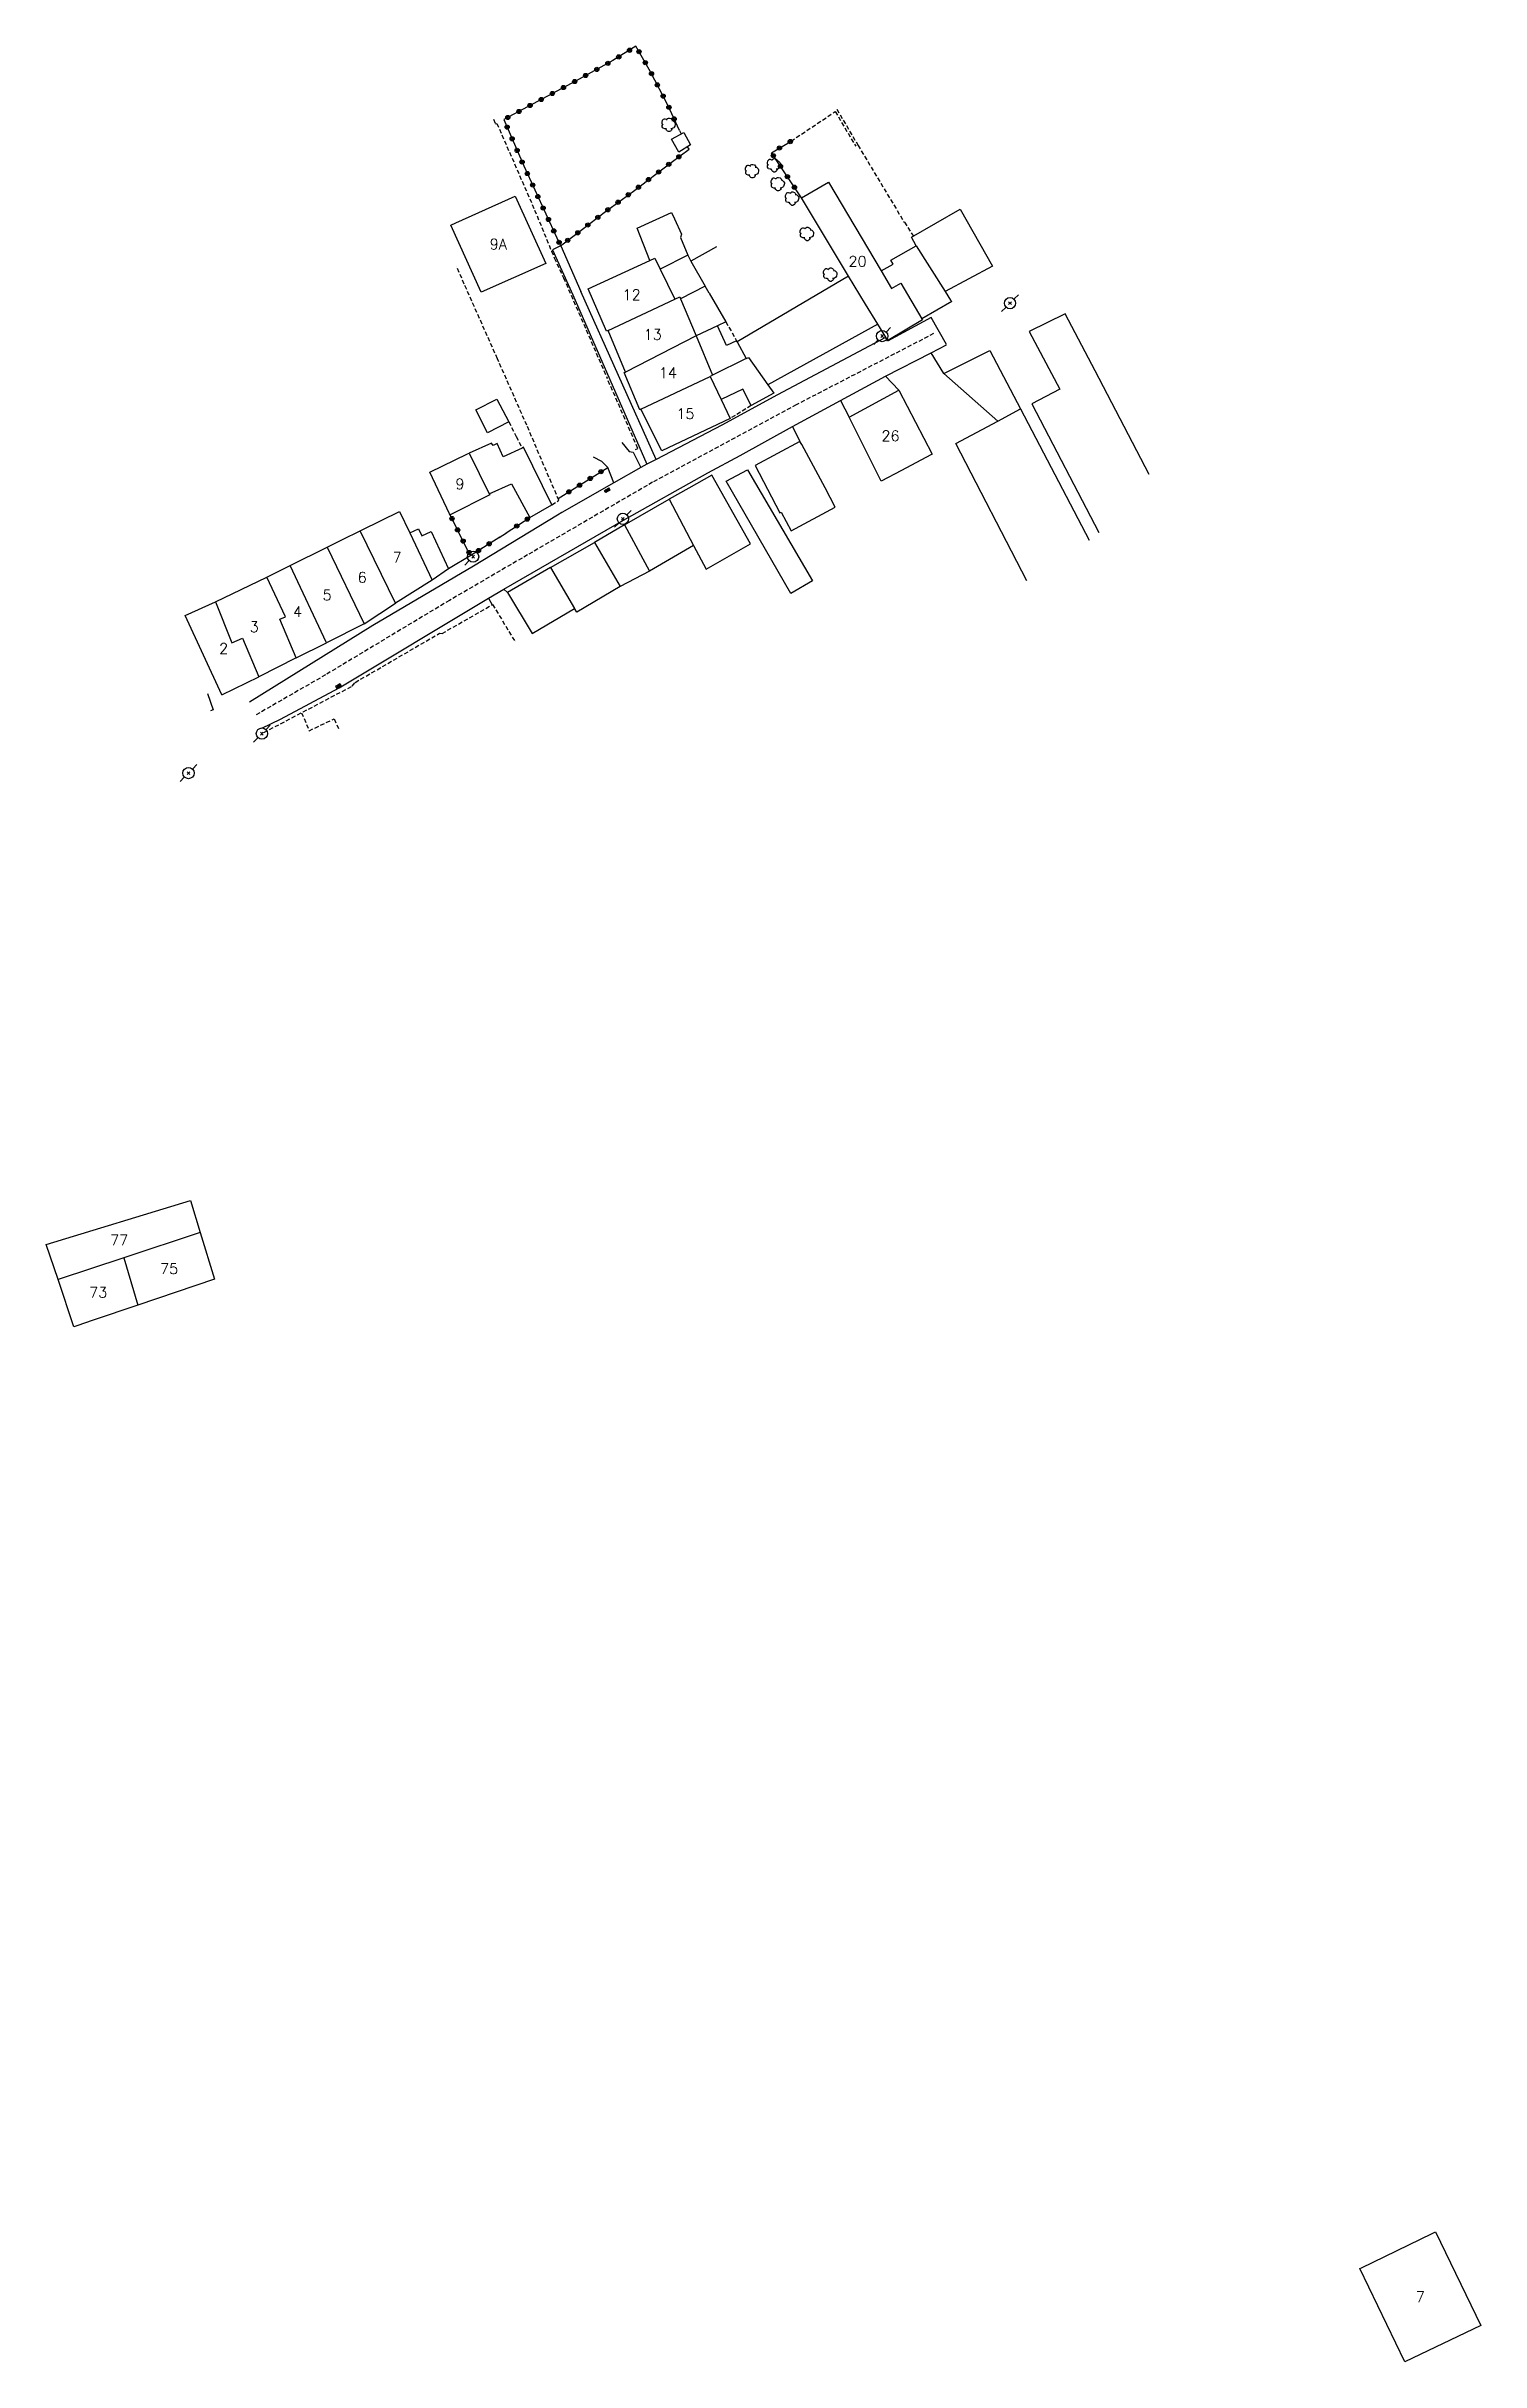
# Model space of a CAD drawing. Header units: millimetres. Extents: x 160000 to 161001, y 122000 to 122988.
# Drawn here: x 160683.4 to 160853.5, y 122713.8 to 122988.4 of the extents above; entities that cross this region are included whole.
import ezdxf
from ezdxf.enums import TextEntityAlignment as Align

# ---------------------------------------------------------------- set-up
doc = ezdxf.new("R2010")
doc.units = ezdxf.units.MM
doc.linetypes.add('DASHED', pattern=[0.75, 0.5, -0.25])
doc.layers.get('0').update_dxf_attribs({"linetype": 'CONTINUOUS'})
for name, color, linetype in [('W0001', 6, 'DASHED'), ('W0008', 7, 'CONTINUOUS'), ('W0014', 7, 'CONTINUOUS'), ('W0017', 7, 'CONTINUOUS'), ('W0071', 7, 'CONTINUOUS'), ('W0101', 7, 'CONTINUOUS'), ('W0104', 1, 'CONTINUOUS'), ('W0112', 1, 'DASHED'), ('W0300', 7, 'CONTINUOUS'), ('W0323', 7, 'CONTINUOUS'), ('W0401', 7, 'CONTINUOUS'), ('W0473', 7, 'CONTINUOUS'), ('W0991', 7, 'CONTINUOUS'), ('W1102', 7, 'CONTINUOUS')]:
    doc.layers.add(name, color=color, linetype=linetype)
doc.styles.get("Standard").update_dxf_attribs({"font": 'romans.shx', "width": 0.85})

msp = doc.modelspace()

# ---------------------------------------------------------------- texts
at = {"layer": 'W0991'}
for s, p in [('9A', (160736.99, 122964.99)), ('20', (160779.61, 122962.95)), ('12', (160752.81, 122958.98)), ('13', (160755.31, 122954.26)), ('14', (160757.12, 122949.72)), ('15', (160759.19, 122944.88)), ('26', (160783.52, 122942.25)), ('9', (160732.44, 122936.54)), ('7', (160724.99, 122927.83)), ('6', (160720.84, 122925.46)), ('5', (160716.68, 122923.36)), ('3', (160708.03, 122919.58)), ('4', (160713.17, 122921.38)), ('2', (160704.4, 122917.02)), ('77', (160692.01, 122846.85)), ('75', (160697.94, 122843.45)), ('73', (160689.53, 122840.65)), ('7', (160846.37, 122721.5))]:
    msp.add_text(s, height=1.25, dxfattribs=at).set_placement(p, align=Align.MIDDLE_CENTER)

# ---------------------------------------------------------------- blocks, each defined once
blk = doc.blocks.new('T401')
for p, q in [((-0.3, 0.3), (0, 0.3)), ((-0.3, -0.25), (-0.3, 0.3)), ((-0.3, 0.15), (0, 0.15)), ((-0.3, 0), (0, 0)), ((0, 0.3), (0, -0.25)), ((-0.3, -0.15), (0, -0.15)), ((-0.3, -0.25), (-0.3, -0.3)), ((-0.3, -0.3), (0, -0.3)), ((0, -0.3), (0, -0.25))]:
    blk.add_line(p, q)
blk = doc.blocks.new('T473')
for p, q in [((-0.166667, 0.166667), (0.166667, -0.166667)), ((-0.166667, -0.166667), (0.166667, 0.166667)), ((0.500001, 0.500001), (1.000002, 1.000002)), ((-1.000002, -1.000002), (-0.500001, -0.500001))]:
    blk.add_line(p, q)
blk.add_ellipse((0, 0), major_axis=(0.471405, 0.471405), ratio=1, start_param=5.4977871438, end_param=11.780972451)
blk = doc.blocks.new('T300')
for p, q in [((-0.8, 0.51), (-0.86, 0.34)), ((-0.86, 0.34), (-0.86, 0.17)), ((-0.86, 0.17), (-0.74, 0.06)), ((-0.69, 0.63), (-0.8, 0.51)), ((-0.8, -0.06), (-0.74, 0.06)), ((-0.74, 0.06), (-0.69, 0.11)), ((-0.57, 0.69), (-0.69, 0.63)), ((-0.46, 0.69), (-0.57, 0.69)), ((-0.29, 0.63), (-0.46, 0.69)), ((-0.29, 0.63), (-0.17, 0.74)), ((-0.23, 0.57), (-0.29, 0.63)), ((-0.17, 0.74), (-0.06, 0.8)), ((-0.06, 0.8), (0.06, 0.8)), ((0.06, 0.8), (0.23, 0.74)), ((0.23, 0.74), (0.34, 0.63)), ((0.34, 0.63), (0.4, 0.51)), ((0.46, 0.46), (0.34, 0.46)), ((0.4, 0.51), (0.4, 0.46)), ((0.57, 0.4), (0.46, 0.46)), ((0.57, 0.4), (0.69, 0.29)), ((0.69, 0.29), (0.74, 0.17)), ((0.74, 0.06), (0.69, -0.17)), ((0.74, 0.17), (0.74, 0.06)), ((-0.8, -0.17), (-0.8, -0.06)), ((-0.8, -0.23), (-0.8, -0.17)), ((-0.74, -0.34), (-0.8, -0.23)), ((-0.69, -0.4), (-0.74, -0.34)), ((-0.51, -0.46), (-0.69, -0.4)), ((-0.4, -0.46), (-0.51, -0.46)), ((-0.4, -0.46), (-0.34, -0.46)), ((-0.34, -0.46), (-0.34, -0.4)), ((-0.34, -0.51), (-0.34, -0.46)), ((-0.29, -0.63), (-0.34, -0.51)), ((-0.17, -0.74), (-0.29, -0.63)), ((-0.06, -0.8), (-0.17, -0.74)), ((0.06, -0.8), (-0.06, -0.8)), ((0.17, -0.74), (0.06, -0.8)), ((0.23, -0.69), (0.17, -0.74)), ((0.29, -0.46), (0.23, -0.46)), ((0.29, -0.63), (0.23, -0.69)), ((0.46, -0.4), (0.29, -0.46)), ((0.34, -0.51), (0.29, -0.63)), ((0.34, -0.51), (0.34, -0.46)), ((0.57, -0.34), (0.46, -0.4)), ((0.63, -0.29), (0.57, -0.34)), ((0.69, -0.17), (0.63, -0.29))]:
    blk.add_line(p, q)
blk = doc.blocks.new('t323o')
at = {"color": 0, "linetype": 'Continuous'}
for radius in [0.25, 0.15]:
    blk.add_circle((0, 0), radius, dxfattribs=at)

# ---------------------------------------------------------------- linework, layer by layer
at = {"layer": 'W0001'}
msp.add_lwpolyline([(160788.64, 122954.37), (160772.34, 122945.92), (160755.3, 122936.74), (160740.45, 122928.12), (160731.2, 122922.73), (160716.49, 122913.89), (160708.19, 122909.1)], dxfattribs=at)
at = {"layer": 'W0008'}
for points in [[(160788.36, 122956.28), (160783.16, 122953.47), (160782.91, 122953.9), (160770.13, 122947.11), (160763.51, 122943.51), (160755.7, 122939.44), (160754.63, 122938.88), (160753.88, 122938.49), (160750.71, 122936.67)], [(160790.15, 122953.06), (160788.36, 122956.28)], [(160735.81, 122922.99), (160737.65, 122924.07), (160751.85, 122932.24), (160761.84, 122937.87), (160765.7, 122939.91), (160771.89, 122943.34), (160777.58, 122946.44), (160782.93, 122949.31), (160788.34, 122952.1), (160790.15, 122953.02)], [(160708.92, 122907.56), (160711.15, 122908.65), (160718.11, 122912.34), (160735.81, 122922.99)]]:
    msp.add_lwpolyline(points, dxfattribs=at)
at = {"layer": 'W0014'}
for points in [[(160750.71, 122936.67), (160744.54, 122933.16), (160744, 122932.84)], [(160744, 122932.84), (160734.04, 122926.8), (160722.11, 122919.74), (160707.46, 122910.64), (160707.46, 122910.64)], [(160737.11, 122930.19), (160737.95, 122930.75)], [(160733.71, 122928.06), (160731.08, 122926.47)]]:
    msp.add_lwpolyline(points, dxfattribs=at)
at = {"layer": 'W0017'}
for points in [[(160789.85, 122949.65), (160788.34, 122952.1)], [(160782.93, 122949.31), (160784.53, 122947.66)], [(160777.58, 122946.44), (160778.62, 122944.45)], [(160771.89, 122943.34), (160772.77, 122941.56)], [(160750.71, 122936.67), (160749.99, 122938.5), (160749.27, 122939.19), (160748.29, 122939.71)], [(160751.65, 122941.47), (160752.51, 122940.4), (160753, 122940.29), (160753.88, 122938.49)], [(160735.81, 122922.99), (160736.27, 122922.21)], [(160737.65, 122924.07), (160738.08, 122923.64)]]:
    msp.add_lwpolyline(points, dxfattribs=at)
at = {"layer": 'W0071'}
for points in [[(160744.38, 122964.78), (160743.42, 122964.32), (160745.82, 122958.97), (160754.63, 122938.88)], [(160744.39, 122964.79), (160746.77, 122959.37)], [(160755.7, 122939.44), (160746.77, 122959.37)]]:
    msp.add_lwpolyline(points, dxfattribs=at)
at = {"layer": 'W0101'}
for points in [[(160783.22, 122953.56), (160782.03, 122955.48), (160780.56, 122957.86), (160778.55, 122961.2), (160772.95, 122970.48), (160776.15, 122972.34), (160782.4, 122961.81), (160783.64, 122959.72), (160784.75, 122960.37), (160787.25, 122956.12), (160787.33, 122955.99)], [(160750.04, 122954.74), (160749.82, 122954.65), (160747.67, 122959.69), (160754.98, 122963.05), (160755.56, 122963.32), (160756.18, 122962.02), (160757.92, 122958.44)], [(160757.92, 122958.44), (160758.52, 122958.72), (160758.62, 122958.48), (160760.45, 122954.11)], [(160787.33, 122955.99), (160783.22, 122953.56)], [(160752.07, 122949.81), (160750.04, 122954.74)], [(160760.45, 122954.11), (160762.42, 122949.43), (160762.14, 122949.3)], [(160753.91, 122945.4), (160753.77, 122945.34), (160751.93, 122949.75), (160752.07, 122949.81)], [(160762.14, 122949.3), (160763.43, 122946.54), (160764.48, 122944.3)], [(160784.53, 122947.66), (160788.46, 122940.06), (160788.29, 122939.97), (160784.83, 122938.13), (160782.4, 122936.85), (160778.62, 122944.45)], [(160778.62, 122944.45), (160784.53, 122947.66)], [(160756.38, 122940.46), (160753.91, 122945.4)], [(160764.48, 122944.3), (160756.38, 122940.46)], [(160720.59, 122930.97), (160720.85, 122931.1), (160725.27, 122933.28), (160726.48, 122930.73), (160729.14, 122925.12)], [(160712.29, 122926.85), (160716.7, 122929.02)], [(160716.7, 122929.02), (160718.52, 122929.93), (160720.59, 122930.97)], [(160709.51, 122925.49), (160712.29, 122926.85)], [(160703.42, 122922.54), (160709.51, 122925.49)], [(160729.14, 122925.12), (160724.78, 122922.38)], [(160704.2, 122911.51), (160699.85, 122920.93), (160703.42, 122922.54)], [(160721.06, 122919.96), (160724.78, 122922.38)], [(160712.99, 122915.9), (160716.6, 122917.7)], [(160721.06, 122919.96), (160716.6, 122917.7)], [(160712.99, 122915.9), (160708.57, 122913.66)], [(160704.2, 122911.51), (160708.57, 122913.66)], [(160702.47, 122911.67), (160703.17, 122909.74)], [(160703.17, 122909.74), (160702.86, 122909.62)], [(160684.76, 122842.15), (160683.36, 122846.3), (160700.46, 122851.54)], [(160700.46, 122851.54), (160701.62, 122847.76)], [(160701.62, 122847.76), (160703.32, 122842.2)], [(160694.24, 122839.13), (160688.91, 122837.33), (160686.97, 122836.67), (160686.64, 122836.56), (160684.76, 122842.15)], [(160703.32, 122842.2), (160694.24, 122839.13)]]:
    msp.add_lwpolyline(points, dxfattribs=at)
for points in [[(160734.97, 122959.28), (160731.37, 122967.24), (160731.95, 122967.5), (160734.68, 122968.74), (160739, 122970.69), (160742.64, 122962.69)], [(160728.88, 122937.95), (160733.34, 122940.1), (160733.55, 122940.2), (160735.91, 122935.35), (160735.97, 122935.23), (160731.26, 122932.88), (160731.2, 122933.01)], [(160844.56, 122713.8), (160839.21, 122724.85), (160839.39, 122724.94), (160847.79, 122729.01), (160848.18, 122729.21), (160853.55, 122718.11), (160844.56, 122713.8)]]:
    msp.add_lwpolyline(points, close=True, dxfattribs=at)
at = {"layer": 'W0104'}
for points in [[(160758.99, 122978.23), (160759.78, 122976.77), (160758.42, 122975.91), (160757.55, 122977.45), (160758.99, 122978.23)], [(160734.32, 122945.32), (160736.81, 122946.6), (160738.23, 122943.9), (160735.69, 122942.59), (160734.32, 122945.32)], [(160772.99, 122941.21), (160772.77, 122941.56), (160767.47, 122938.73), (160770.41, 122933.11), (160770.56, 122933.19), (160771.73, 122930.99), (160776.95, 122933.79), (160775.77, 122936.06)], [(160764.01, 122936.87), (160766.56, 122938.2), (160774.28, 122925.05), (160771.69, 122923.54)]]:
    msp.add_lwpolyline(points, close=True, dxfattribs=at)
for points in [[(160754.98, 122963.05), (160753.45, 122966.89), (160757.52, 122968.72), (160757.88, 122967.97), (160758.74, 122966.15)], [(160786.57, 122964.79), (160786.03, 122965.81), (160791.77, 122969.14), (160795.64, 122962.36), (160790.01, 122959.35)], [(160758.74, 122966.15), (160758.59, 122965.78), (160759.48, 122963.66)], [(160762.88, 122964.65), (160759.85, 122962.96)], [(160782.4, 122961.81), (160783.83, 122962.62), (160783.55, 122963.09), (160786.57, 122964.79)], [(160786.57, 122964.79), (160790.01, 122959.35)], [(160759.48, 122963.66), (160756.18, 122962.02)], [(160759.48, 122963.66), (160759.85, 122962.96)], [(160759.85, 122962.96), (160761.52, 122959.99)], [(160761.52, 122959.99), (160758.62, 122958.48)], [(160762.01, 122959.16), (160761.52, 122959.99)], [(160762.01, 122959.16), (160763.99, 122955.78)], [(160778.55, 122961.2), (160765.33, 122953.4)], [(160790.01, 122959.35), (160790.66, 122958.34), (160790.78, 122958.16), (160787.25, 122956.12)], [(160763.99, 122955.78), (160762.99, 122955.29)], [(160814.2, 122937.65), (160807.79, 122949.97), (160804.24, 122956.72), (160799.97, 122954.61), (160803.6, 122947.79), (160800.3, 122946.05), (160808.22, 122930.77)], [(160762.99, 122955.29), (160760.45, 122954.11)], [(160765.33, 122953.4), (160765.26, 122953.53), (160764.08, 122952.97), (160762.99, 122955.29)], [(160765.33, 122953.4), (160766.4, 122951.43)], [(160782.03, 122955.48), (160768.95, 122948.3)], [(160766.4, 122951.43), (160762.42, 122949.43)], [(160766.4, 122951.43), (160766.69, 122951.55), (160768.95, 122948.3)], [(160796.25, 122943.99), (160789.85, 122949.65), (160795.29, 122952.35), (160798.94, 122945.44)], [(160768.95, 122948.3), (160769.66, 122947.29), (160767, 122945.83), (160766.01, 122947.79), (160763.43, 122946.54)], [(160799.7, 122925.04), (160791.27, 122941.32), (160796.25, 122943.99), (160798.94, 122945.44)], [(160798.94, 122945.44), (160807.09, 122929.86)], [(160735.91, 122935.35), (160738.54, 122936.53), (160740.73, 122932.55), (160743.33, 122934.04), (160739.99, 122940.88), (160739.81, 122940.8), (160737.58, 122939.75), (160736.87, 122941.32), (160736.37, 122941.11), (160736.2, 122941.39), (160733.55, 122940.2)], [(160760.13, 122929.22), (160761.65, 122926.41), (160766.91, 122929.43), (160765.33, 122932.23), (160762.34, 122937.57), (160759.59, 122936.05), (160757.27, 122934.73)], [(160751.95, 122931.68), (160757.27, 122934.73)], [(160757.27, 122934.73), (160760.13, 122929.22)], [(160726.48, 122930.73), (160727.53, 122931.23), (160727.92, 122930.4), (160729.02, 122930.88), (160731.08, 122926.46), (160729.14, 122925.12)], [(160751.95, 122931.68), (160748.4, 122929.59)], [(160751.95, 122931.68), (160754.94, 122926.18)], [(160743.18, 122926.61), (160748.4, 122929.59)], [(160748.4, 122929.59), (160751.45, 122924.37)], [(160760.13, 122929.22), (160754.94, 122926.18)], [(160743.18, 122926.61), (160738.08, 122923.64), (160740.99, 122918.78), (160746.03, 122921.77)], [(160743.18, 122926.61), (160746.03, 122921.77)], [(160754.94, 122926.18), (160751.45, 122924.37)], [(160751.45, 122924.37), (160746.3, 122921.33), (160746.03, 122921.77)]]:
    msp.add_lwpolyline(points, dxfattribs=at)
at = {"layer": 'W0112'}
for points in [[(160771.72, 122977.2), (160776.96, 122980.71), (160779.39, 122976.6)], [(160777.15, 122980.98), (160779.67, 122976.7), (160785.16, 122967.56), (160785.17, 122967.57), (160786.24, 122965.93)], [(160736.42, 122979.79), (160736.67, 122979.26), (160736.82, 122979.31), (160741.3, 122969.03), (160743.3, 122964.16)], [(160743.3, 122964.16), (160743.63, 122963.34), (160743.63, 122963.34), (160744.73, 122960.99)], [(160743.35, 122934.06), (160744.18, 122934.6), (160740.37, 122943.49), (160736.89, 122951.38), (160732.95, 122960.25), (160732.04, 122962.31)], [(160744.73, 122960.99), (160749.9, 122949.09)], [(160763.99, 122955.78), (160765.26, 122953.53)], [(160753.28, 122940.61), (160753.54, 122940.75), (160749.9, 122949.09)], [(160767, 122945.83), (160764.48, 122944.3)], [(160738.23, 122943.9), (160739.11, 122942.17), (160739.81, 122940.8)], [(160709.17, 122907.05), (160719.66, 122912.56), (160720.01, 122912.99), (160730.02, 122918.82), (160730.32, 122918.8), (160736.32, 122922.23), (160738.98, 122917.82), (160738.98, 122917.82)], [(160713.65, 122909.4), (160714.55, 122907.26), (160717.5, 122908.66), (160718.1, 122907.35)]]:
    msp.add_lwpolyline(points, dxfattribs=at)
at = {"layer": 'W0323'}
for points in [[(160753.31, 122988.45), (160750.58, 122986.76), (160746.21, 122984.35), (160737.66, 122979.76), (160740.01, 122974.26), (160744.38, 122964.78), (160746.98, 122966.77), (160749.55, 122968.74), (160753.01, 122971.27), (160757.51, 122974.68), (160759.62, 122976.23)], [(160758.47, 122978.47), (160757.16, 122981.37), (160755.05, 122985.43), (160753.31, 122988.45)], [(160758.47, 122978.47), (160758.7, 122978.07)], [(160759.62, 122976.23), (160759.42, 122976.54)], [(160772.95, 122970.48), (160769.4, 122975.81), (160771.72, 122977.2)], [(160744.09, 122934.8), (160750, 122938.5)], [(160737.18, 122930.24), (160733.71, 122928.06), (160733.34, 122928.7), (160731.27, 122932.88)], [(160737.92, 122930.74), (160740.73, 122932.55)]]:
    msp.add_lwpolyline(points, dxfattribs=at)
at = {"layer": 'W1102'}
for points in [[(160750.04, 122954.74), (160757.92, 122958.44)], [(160760.45, 122954.11), (160752.07, 122949.81)], [(160753.91, 122945.4), (160762.14, 122949.3)], [(160716.7, 122929.02), (160721.06, 122919.96)], [(160724.78, 122922.38), (160720.59, 122930.97)], [(160716.6, 122917.7), (160712.29, 122926.85)], [(160712.99, 122915.9), (160711.06, 122920.48), (160711.74, 122920.79), (160709.51, 122925.49)], [(160703.42, 122922.54), (160705.37, 122917.69), (160706.64, 122918.24), (160708.57, 122913.66)], [(160701.62, 122847.76), (160692.56, 122844.74)], [(160692.56, 122844.74), (160684.76, 122842.15)], [(160692.56, 122844.74), (160694.24, 122839.13)]]:
    msp.add_lwpolyline(points, dxfattribs=at)

# ---------------------------------------------------------------- block references
at = {"layer": 'W0300'}
for p in [(160757.24, 122979.13), (160769.74, 122974.33), (160767.14, 122973.63), (160770.19, 122972.1), (160771.89, 122970.38), (160773.64, 122966.19), (160776.41, 122961.36)]:
    msp.add_blockref('T300', p, dxfattribs=at)
at = {"layer": 'W0323'}
for p, rotation in [((160748.68, 122985.71), 208.8002256300709), ((160749.99, 122986.43), 208.8002256300709), ((160751.28, 122987.19), 211.7183685541396), ((160752.56, 122987.98), 211.7183685541396), ((160753.68, 122987.81), 119.95530127685), ((160754.43, 122986.51), 119.95530127685), ((160744.72, 122983.56), 208.2623832442205), ((160746.05, 122984.27), 208.2623832442205), ((160747.36, 122984.99), 208.8002256300709), ((160755.17, 122985.2), 117.4108699317416), ((160755.86, 122983.87), 117.4108699317416), ((160739.44, 122980.72), 208.2623832442205), ((160740.76, 122981.43), 208.2623832442205), ((160742.08, 122982.14), 208.2623832442205), ((160743.4, 122982.85), 208.2623832442205), ((160756.55, 122982.54), 117.4108699317416), ((160757.23, 122981.21), 114.3278208819984), ((160738.04, 122978.86), 293.1860234453437), ((160738.12, 122980.01), 208.2623832442205), ((160738.63, 122977.48), 293.1860234453437), ((160757.85, 122979.84), 114.3278208819984), ((160739.22, 122976.1), 293.1860234453437), ((160739.81, 122974.73), 293.1860234453437), ((160758.41, 122975.34), 36.25794997304106), ((160769.62, 122975.48), 123.6230113775625), ((160770.35, 122976.38), 31.07282197052784), ((160771.63, 122977.15), 31.07282197052784), ((160740.43, 122973.36), 294.7739896582019), ((160741.06, 122972), 294.7739896582019), ((160754.81, 122972.64), 37.1015340484464), ((160756.01, 122973.54), 37.1015340484464), ((160757.21, 122974.45), 37.1015340484464), ((160770.46, 122974.23), 123.6230113775625), ((160771.29, 122972.98), 123.6230113775625), ((160741.68, 122970.63), 294.7739896582019), ((160742.31, 122969.27), 294.7739896582019), ((160751.2, 122969.95), 36.24308335233678), ((160752.41, 122970.84), 36.24308335233678), ((160753.62, 122971.73), 37.1015340484464), ((160772.12, 122971.73), 123.6230113775625), ((160742.94, 122967.91), 294.7739896582019), ((160743.57, 122966.55), 294.7739896582019), ((160747.61, 122967.25), 37.53721190697762), ((160748.8, 122968.16), 37.53721190697762), ((160749.99, 122969.06), 36.24308335233678), ((160744.2, 122965.19), 294.7739896582019), ((160745.22, 122965.43), 37.33579216305287), ((160746.42, 122966.33), 37.33579216305287), ((160746.63, 122936.39), 32.1143120709602), ((160747.9, 122937.19), 32.1143120709602), ((160749.17, 122937.99), 32.1143120709602), ((160745.36, 122935.6), 32.1143120709602), ((160731.49, 122932.43), 116.3291996928174), ((160732.16, 122931.09), 116.3291996928174), ((160739.18, 122931.55), 32.81041889233467), ((160740.44, 122932.36), 32.81041889233467), ((160732.82, 122929.75), 116.3291996928174), ((160733.51, 122928.41), 120.121821777002), ((160734.64, 122928.64), 212.1106707759905), ((160735.91, 122929.44), 212.1106707759905)]:
    msp.add_blockref('t323o', p, dxfattribs=dict(at, rotation=rotation))
at = {"layer": 'W0401'}
for p, rotation in [((160749.85, 122935.92), 119.6427197862865), ((160718.1, 122912.44), 301.0370259520309)]:
    msp.add_blockref('T401', p, dxfattribs=dict(at, rotation=rotation))
at = {"layer": 'W0473'}
for p in [(160797.7, 122957.98), (160782.53, 122954.08), (160751.77, 122932.4), (160734, 122927.91), (160708.94, 122906.92), (160700.23, 122902.24)]:
    msp.add_blockref('T473', p, dxfattribs=at)

msp.set_redraw_order([(e.dxf.handle, doc.entitydb.next_handle()) for e in msp.query("TEXT MTEXT ATTDEF DIMENSION ARC_DIMENSION")])  # texts and dimensions are drawn at this point

doc.saveas('drawing.dxf')
